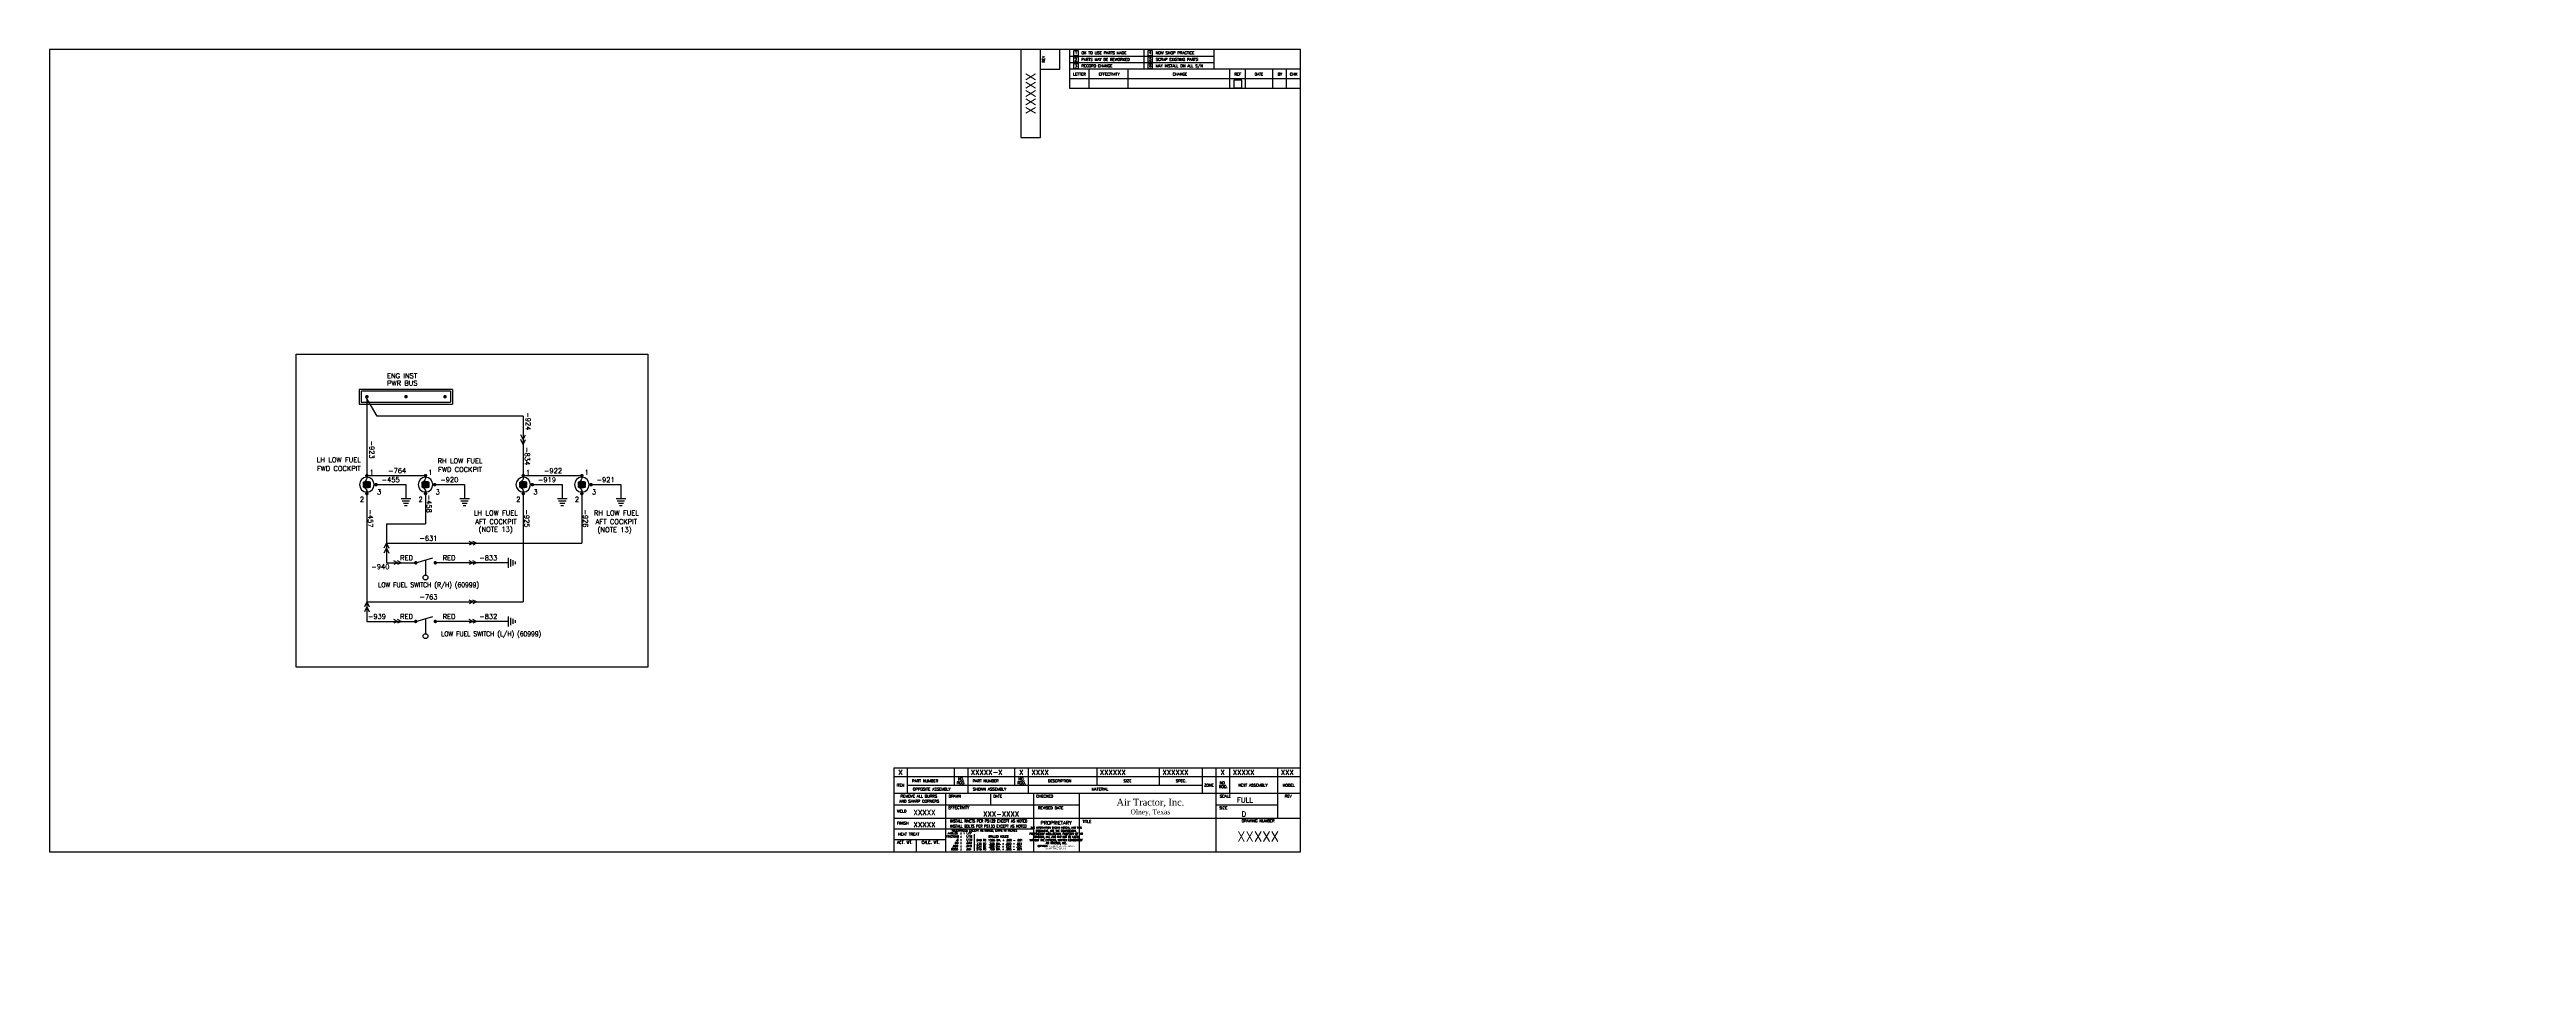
# Model space of a CAD drawing. Extents: x 0 to 63.4, y -2.9 to 20.5.
import ezdxf
from ezdxf.enums import TextEntityAlignment as Align

# ---------------------------------------------------------------- set-up
doc = ezdxf.new("R2010")
doc.units = 0
doc.header["$LTSCALE"] = 0.3
doc.header["$MEASUREMENT"] = 0
for name, color, linetype in [('1', 1, 'CONTINUOUS'), ('N', 2, 'CONTINUOUS'), ('NOTES', 2, 'CONTINUOUS'), ('TB', 1, 'CONTINUOUS'), ('TB Border', 9, 'CONTINUOUS'), ('W', 11, 'CONTINUOUS')]:
    doc.layers.add(name, color=color, linetype=linetype)
doc.styles.add('050', font='romans', dxfattribs={"height": 0.05})
doc.styles.add('070', font='ROMANS', dxfattribs={"height": 0.07})
doc.styles.add('130', font='ROMANS', dxfattribs={"height": 0.125})
doc.styles.add('250', font='ROMANS', dxfattribs={"height": 0.25})
doc.styles.add('AT', font='georgia.ttf', dxfattribs={"height": 0.175})
doc.styles.add('ROMANS', font='ROMANS.shx')

# ---------------------------------------------------------------- blocks, each defined once
blk = doc.blocks.new('tbn')
at = {"layer": 'TB', "color": 6}
for p, q in [((-1.17, 0.86), (-1.17, 0)), ((-3.42, 0.585), (-1.17, 0.585)), ((-2.682, 0.452), (-2.682, 0.026))]:
    blk.add_line(p, q, dxfattribs=at)
at = {"layer": 'NOTES', "insert": (-1.142, 0.418), "char_height": 0.078125, "attachment_point": 4, "style": 'ROMANS'}
blk.add_mtext_dynamic_manual_height_columns('\\pxsm0.95,qc;{\\H1.152x;PROPRIETARY\\H0.86806x;\\W0.75;\\P\\H0.64x;\\C41;THE INFORMATION SHOWN HEREIN, AND THIS DOCUMENT, ARE THE CONFIDENTIAL PROPRIETARY INTELLECTUAL PROPERTY OF AIR TRACTOR, INC. AND MAY NOT BE USED WITHOUT THE EXPRESS, WRITTEN CONSENT OF AIR TRACTOR, INC.\\P\\H0.8x;COPYRIGHT \\fArial|b0|i0|c0|p34;\\W1;©\\fMS Shell Dlg|b0|i0|c0|p0;\\W0.75; EFFECTIVE DATE ABOVE\\PBY AIR TRACTOR, INC.}', width=1.11337, gutter_width=0.781, heights=[0], dxfattribs=at)
at = {"layer": 'TB', "color": 6, "style": '070'}
blk.add_text('EFFECTIVITY', height=0.07, dxfattribs=at).set_placement((-3.078, 1.126), align=Align.MIDDLE)
at = {"layer": 'TB', "color": 6, "style": '070', "width": 0.85}
for s, p in [('INSTALL BOLTS PER PS130 EXCEPT AS NOTED', (-2.321, 0.652)), ('INSTALL RIVETS PER PS129 EXCEPT AS NOTED', (-2.312, 0.786))]:
    blk.add_text(s, height=0.07, dxfattribs=at).set_placement(p, align=Align.MIDDLE)
at = {"layer": 'TB', "color": 6, "style": '050'}
for s, width, p in [('FRACTIONS', 0.8, (-3.395, 0.363)), ('1 1/2%%D', 0.9, (-2.959, 0.445)), ('1/16', 0.9, (-2.896, 0.363)), ('1/16', 0.9, (-2.896, 0.282))]:
    blk.add_text(s, height=0.05, dxfattribs=dict(at, width=width)).set_placement(p)
for s, p in [('ANGLES', (-3.357, 0.445)), ('.0000', (-3.292, 0.038)), ('.000', (-3.244, 0.119)), ('.00', (-3.196, 0.2)), ('.0', (-3.149, 0.282)), ('%%P', (-3.043, 0.445)), ('%%P', (-3.043, 0.363)), ('%%P', (-3.043, 0.282)), ('%%P', (-3.043, 0.2)), ('%%P', (-3.043, 0.119)), ('%%P', (-3.043, 0.036)), ('.030', (-2.896, 0.2)), ('.010', (-2.896, 0.119)), ('.001', (-2.896, 0.036)), ('.040 TO .1285 DIA. + .002 - .001', (-2.644, 0.267)), ('.136 TO  .228 DIA. + .003 - .001', (-2.644, 0.178)), ('.234 T0  .500 DIA. + .004 - .001', (-2.644, 0.107)), ('.515 TO  .750 DIA. + .005 - .001', (-2.644, 0.037))]:
    blk.add_text(s, height=0.05, dxfattribs=at).set_placement(p)
for s, p in [('TOLERANCES EXCEPT AS NOTED, UNITS IN INCHES', (-2.426, 0.514)), ('DRILLED HOLES', (-2.064, 0.364))]:
    blk.add_text(s, height=0.05, dxfattribs=at).set_placement(p, align=Align.CENTER)
blk = doc.blocks.new('ATB')
at = {"layer": 'TB', "color": 2, "width": 3.35, "attachment_point": 2, "style": 'AT'}
for s, insert, char_height in [('Air Tractor, Inc.', (-1.675, 0.494), 0.175), ('Olney, Texas', (-1.675, 0.222), 0.125)]:
    blk.add_mtext(s, dxfattribs=dict(at, insert=insert, char_height=char_height))
blk = doc.blocks.new('LIGHT')
at = {"layer": '1', "const_width": 0.045}
for points in [[(-0.208, 0, -1), (-0.253, 0, -1)], [(0.208, 0, 1), (0.253, 0, 1)]]:
    blk.add_lwpolyline(points, format="xyb", close=True, dxfattribs=at)
at = {"layer": '1', "color": 4}
for points in [[(-0.055, -0.088, 0.236857), (-0.046, -0.084, 0.085474), (-0.035, -0.062, 0.043091), (-0.03, -0.036, 0.031808), (-0.027, 0, 0.031808), (-0.03, 0.036, 0.043091), (-0.035, 0.062, 0.085474), (-0.046, 0.084, 0.236857), (-0.055, 0.088, 0.236857), (-0.063, 0.084, 0.085474), (-0.074, 0.062, 0.043091), (-0.08, 0.036, 0.031808), (-0.082, 0, 0.031808), (-0.08, -0.036, 0.043091), (-0.074, -0.062, 0.085474), (-0.063, -0.084, 0.236857)], [(-0.028, -0.088, 0.236857), (-0.019, -0.084, 0.085474), (-0.008, -0.062, 0.043091), (-0.003, -0.036, 0.031808), (0, 0, 0.031808), (-0.003, 0.036, 0.043091), (-0.008, 0.062, 0.085474), (-0.019, 0.084, 0.236857), (-0.028, 0.088, 0.236857), (-0.036, 0.084, 0.085474), (-0.047, 0.062, 0.043091), (-0.053, 0.036, 0.031808), (-0.055, 0, 0.031808), (-0.053, -0.036, 0.043091), (-0.047, -0.062, 0.085474), (-0.036, -0.084, 0.236857)], [(0, -0.088, 0.236857), (0.008, -0.084, 0.085474), (0.019, -0.062, 0.043091), (0.025, -0.036, 0.031808), (0.027, 0, 0.031808), (0.025, 0.036, 0.043091), (0.019, 0.062, 0.085474), (0.008, 0.084, 0.236857), (0, 0.088, 0.236857), (-0.008, 0.084, 0.085474), (-0.019, 0.062, 0.043091), (-0.025, 0.036, 0.031808), (-0.027, 0, 0.031808), (-0.025, -0.036, 0.043091), (-0.019, -0.062, 0.085474), (-0.008, -0.084, 0.236857)], [(0.028, -0.088, 0.236857), (0.037, -0.084, 0.085474), (0.048, -0.062, 0.043091), (0.053, -0.036, 0.031808), (0.056, 0, 0.031808), (0.053, 0.036, 0.043091), (0.048, 0.062, 0.085474), (0.037, 0.084, 0.236857), (0.028, 0.088, 0.236857), (0.02, 0.084, 0.085474), (0.009, 0.062, 0.043091), (0.003, 0.036, 0.031808), (0.001, 0, 0.031808), (0.003, -0.036, 0.043091), (0.009, -0.062, 0.085474), (0.02, -0.084, 0.236857)], [(0.055, -0.088, 0.236857), (0.063, -0.084, 0.085474), (0.074, -0.062, 0.043091), (0.08, -0.036, 0.031808), (0.082, 0, 0.031808), (0.08, 0.036, 0.043091), (0.074, 0.062, 0.085474), (0.063, 0.084, 0.236857), (0.055, 0.088, 0.236857), (0.046, 0.084, 0.085474), (0.035, 0.062, 0.043091), (0.03, 0.036, 0.031808), (0.027, 0, 0.031808), (0.03, -0.036, 0.043091), (0.035, -0.062, 0.085474), (0.046, -0.084, 0.236857)]]:
    blk.add_lwpolyline(points, format="xyb", close=True, dxfattribs=at)
at = {"layer": '1'}
blk.add_circle((0, 0), 0.188, dxfattribs=at)
at = {"layer": '1', "color": 4}
for centre, start, end in [((-0.179, 0.12), 266.14096, 330.89196), ((0.179, 0.12), 209.10804, 273.85904)]:
    blk.add_arc(centre, 0.121, start, end, dxfattribs=at)
blk = doc.blocks.new('GR')
at = {"layer": '1'}
for p, q in [((-0.125, 0), (0.125, 0)), ((-0.095, 0.06), (0.095, 0.06)), ((-0.065, 0.12), (0.065, 0.12)), ((-0.035, 0.18), (0.035, 0.18))]:
    blk.add_line(p, q, dxfattribs=at)
blk = doc.blocks.new('WL')
at = {"layer": '1'}
for p, q in [((0, 0), (-0.0625, -0.125)), ((0, 0), (0.0625, -0.125)), ((0, -0.125), (-0.0625, -0.25)), ((0, -0.125), (0.0625, -0.25))]:
    blk.add_line(p, q, dxfattribs=at)

msp = doc.modelspace()

# ---------------------------------------------------------------- linework, layer by layer
at = {"layer": '1'}
for p, q in [((7.924, 11.827), (7.924, 11.452)), ((10.306, 11.827), (7.924, 11.827)), ((7.924, 11.452), (10.306, 11.452)), ((7.974, 11.777), (7.974, 11.502)), ((10.256, 11.777), (7.974, 11.777)), ((7.974, 11.502), (10.256, 11.502)), ((10.256, 11.777), (10.256, 11.502)), ((10.306, 11.827), (10.306, 11.452)), ((9.618, 7.452), (9.618, 7.077)), ((9.618, 5.952), (9.618, 5.577))]:
    msp.add_line(p, q, dxfattribs=at)
at = {"layer": '1', "const_width": 0.045}
for points in [[(8.096, 11.64, 1), (8.141, 11.64, 1)], [(9.096, 11.64, 1), (9.141, 11.64, 1)], [(10.096, 11.64, 1), (10.141, 11.64, 1)], [(8.33, 9.39, -1), (8.375, 9.39, -1)], [(9.83, 9.39, -1), (9.875, 9.39, -1)], [(12.33, 9.39, -1), (12.375, 9.39, -1)], [(13.83, 9.39, -1), (13.875, 9.39, -1)], [(9.391, 7.39, 1), (9.346, 7.39, 1)], [(9.891, 7.39, 1), (9.846, 7.39, 1)], [(9.391, 5.89, 1), (9.346, 5.89, 1)], [(9.891, 5.89, 1), (9.846, 5.89, 1)]]:
    msp.add_lwpolyline(points, format="xyb", close=True, dxfattribs=at)
at = {"layer": '1'}
for points in [[(9.368, 7.39), (9.806, 7.515)], [(9.368, 5.89), (9.806, 6.015)]]:
    msp.add_lwpolyline(points, dxfattribs=at)
for centre in [(9.618, 7.015), (9.618, 5.515)]:
    msp.add_circle(centre, 0.0625, dxfattribs=at)
at = {"layer": 'NOTES'}
for p, q in [((6.309, 12.724), (15.309, 12.724)), ((6.309, 4.724), (6.309, 12.724)), ((15.309, 12.724), (15.309, 4.724)), ((15.309, 4.724), (6.309, 4.724))]:
    msp.add_line(p, q, dxfattribs=at)
at = {"layer": 'TB', "color": 9}
for p, q in [((24.849, 20.52), (24.849, 18.27)), ((25.349, 18.27), (25.349, 20.52)), ((25.849, 20.02), (25.849, 20.52)), ((26.099, 19.52), (26.099, 20.52)), ((29.799, 20.02), (29.799, 20.52)), ((25.349, 20.02), (25.849, 20.02)), ((32, 20.02), (26.099, 20.02)), ((24.849, 18.27), (25.349, 18.27)), ((21.599, 2.145), (21.599, 0)), ((29.839, 2.145), (29.839, 0)), ((21.599, 1.5), (32, 1.5)), ((22.919, 1.5), (22.919, 0)), ((26.339, 1.5), (26.339, 0)), ((21.599, 0.86), (32, 0.86))]:
    msp.add_line(p, q, dxfattribs=at)
at = {"layer": 'TB', "color": 6}
for p, q in [((26.099, 20.353), (29.799, 20.353)), ((28, 20.02), (28, 20.52)), ((26.099, 20.187), (29.799, 20.187)), ((32, 19.77), (26.099, 19.77)), ((26.599, 19.52), (26.599, 20.02)), ((27.599, 19.52), (27.599, 20.02)), ((30.2, 19.52), (30.2, 20.02)), ((30.599, 19.52), (30.599, 20.02)), ((31.299, 19.52), (31.299, 20.02)), ((31.649, 19.52), (31.649, 20.02)), ((32, 19.52), (26.099, 19.52)), ((21.599, 2.145), (32, 2.145)), ((21.599, 1.92), (32, 1.92)), ((21.939, 2.145), (21.939, 1.5)), ((23.14, 2.145), (23.14, 1.7)), ((23.489, 2.145), (23.489, 1.5)), ((24.689, 2.145), (24.689, 1.7)), ((25.04, 2.145), (25.04, 1.5)), ((26.79, 2.145), (26.79, 1.7)), ((28.39, 2.145), (28.39, 1.7)), ((29.489, 2.145), (29.489, 1.5)), ((30.189, 2.145), (30.189, 1.5)), ((31.419, 2.145), (31.419, 0.86)), ((21.939, 1.7), (29.489, 1.7)), ((24.069, 1.5), (24.069, 1.2)), ((25.169, 1.5), (25.169, 1.2)), ((21.599, 1.2), (26.339, 1.2)), ((25.169, 1.2), (25.169, 0.86)), ((29.839, 1.2), (31.419, 1.2)), ((21.599, 0.585), (22.919, 0.585)), ((21.599, 0.31), (22.919, 0.31)), ((22.169, 0.31), (22.169, 0))]:
    msp.add_line(p, q, dxfattribs=at)
for points in [[(26.32, 20.49), (26.2, 20.49), (26.2, 20.37), (26.32, 20.37)], [(26.32, 20.323), (26.2, 20.323), (26.2, 20.203), (26.32, 20.203)], [(28.22, 20.49), (28.099, 20.49), (28.099, 20.37), (28.22, 20.37)], [(28.22, 20.323), (28.099, 20.323), (28.099, 20.203), (28.22, 20.203)], [(26.32, 20.157), (26.2, 20.157), (26.2, 20.037), (26.32, 20.037)], [(28.22, 20.157), (28.099, 20.157), (28.099, 20.037), (28.22, 20.037)], [(30.5, 19.74), (30.299, 19.74), (30.299, 19.54), (30.5, 19.54)]]:
    msp.add_lwpolyline(points, close=True, dxfattribs=at)
at = {"layer": 'TB Border', "color": 9}
msp.add_lwpolyline([(32, 0), (32, 20.52), (0, 20.52), (0, 0)], close=True, dxfattribs=at)
at = {"layer": 'W'}
for p, q in [((8.385, 11.14), (8.096, 11.64)), ((8.118, 11.64), (8.118, 9.62)), ((12.118, 11.14), (8.385, 11.14)), ((12.118, 11.14), (12.118, 9.62)), ((8.118, 9.62), (9.618, 9.62)), ((12.118, 9.62), (13.618, 9.62)), ((8.118, 9.159), (8.118, 5.89)), ((8.368, 9.39), (9.118, 9.39)), ((9.118, 9.39), (9.118, 9.033)), ((9.618, 9.159), (9.618, 8.39)), ((9.868, 9.39), (10.618, 9.39)), ((10.618, 9.39), (10.618, 9.033)), ((12.118, 9.159), (12.118, 6.39)), ((12.368, 9.39), (13.118, 9.39)), ((13.118, 9.39), (13.118, 9.033)), ((13.618, 9.159), (13.618, 7.89)), ((13.868, 9.39), (14.618, 9.39)), ((14.618, 9.39), (14.618, 9.033)), ((8.618, 8.39), (9.618, 8.39)), ((8.618, 8.39), (8.618, 7.39)), ((8.618, 7.89), (13.618, 7.89)), ((8.618, 7.39), (9.368, 7.39)), ((11.743, 7.39), (9.868, 7.39)), ((8.118, 6.39), (12.118, 6.39)), ((8.118, 5.89), (9.368, 5.89)), ((11.743, 5.89), (9.868, 5.89))]:
    msp.add_line(p, q, dxfattribs=at)

# ---------------------------------------------------------------- block references
at = {"layer": '1', "xscale": -1}
for name, p, rotation in [('LIGHT', (8.118, 9.39), 90), ('LIGHT', (9.618, 9.39), 90), ('LIGHT', (12.118, 9.39), 90), ('LIGHT', (13.618, 9.39), 90), ('GR', (11.743, 7.39), 270), ('GR', (11.743, 5.89), 270)]:
    msp.add_blockref(name, p, dxfattribs=dict(at, rotation=rotation))
at = {"layer": '1', "xscale": 0.75, "yscale": 0.75, "zscale": 0.75, "rotation": 270}
for p in [(10.923, 7.89), (8.993, 7.39), (10.923, 7.39), (10.923, 6.39), (8.993, 5.89), (10.923, 5.89)]:
    msp.add_blockref('WL', p, dxfattribs=at)
at = {"layer": 'NOTES'}
msp.add_blockref('tbn', (26.339, 0), dxfattribs=at)
at = {"layer": 'TB'}
msp.add_blockref('ATB', (29.839, 0.86), dxfattribs=at)
at = {"layer": 'W', "xscale": -1, "rotation": 180}
for name, p in [('WL', (12.118, 10.417)), ('GR', (9.118, 9.033)), ('GR', (10.618, 9.033)), ('GR', (13.118, 9.033)), ('GR', (14.618, 9.033))]:
    msp.add_blockref(name, p, dxfattribs=at)
at = {"layer": 'W'}
for p in [(8.618, 7.89), (8.118, 6.39)]:
    msp.add_blockref('WL', p, dxfattribs=at)

# ---------------------------------------------------------------- texts
at = {"layer": 'N', "style": '130'}
for s, p in [('ENG INST', (8.635, 12.11)), ('PWR BUS', (8.637, 11.924)), ('-455', (8.497, 9.452)), ('-764', (8.663, 9.685)), ('-920', (9.997, 9.452)), ('-919', (12.497, 9.452)), ('-922', (12.651, 9.682)), ('-921', (13.997, 9.452)), ('-631', (9.463, 7.955)), ('-940', (8.234, 7.228)), ('RED', (8.97, 7.455)), ('RED', (10.056, 7.455)), ('-833', (10.995, 7.455)), ('-763', (9.463, 6.455)), ('-939', (8.147, 5.955)), ('RED', (8.97, 5.955)), ('RED', (10.056, 5.955)), ('-832', (10.995, 5.955))]:
    msp.add_text(s, height=0.125, dxfattribs=at).set_placement(p)
for s, p in [('-924', (12.183, 11.242)), ('-923', (8.183, 10.516)), ('-834', (12.16, 10.349)), ('-458', (9.649, 9.13)), ('-457', (8.149, 8.755)), ('-925', (12.149, 8.755)), ('-926', (13.649, 8.755))]:
    msp.add_text(s, height=0.125, rotation=270, dxfattribs=at).set_placement(p)
for s, p in [('LH LOW FUEL', (7.4, 10.024)), ('FWD COCKPIT', (7.4, 9.803)), ('RH LOW FUEL', (10.502, 9.998)), ('FWD COCKPIT', (10.502, 9.777)), ('LH LOW FUEL', (11.419, 8.664)), ('AFT COCKPIT', (11.419, 8.443)), ('(NOTE 13)', (11.413, 8.236)), ('RH LOW FUEL', (14.502, 8.664)), ('AFT COCKPIT', (14.502, 8.443)), ('(NOTE 13)', (14.456, 8.227))]:
    msp.add_text(s, height=0.125, dxfattribs=at).set_placement(p, align=Align.MIDDLE)
for s, p in [('1', (8.243, 9.64)), ('1', (9.743, 9.64)), ('1', (12.243, 9.64)), ('1', (13.743, 9.64)), ('2', (7.993, 8.952)), ('3', (8.431, 9.14)), ('2', (9.493, 8.952)), ('3', (9.931, 9.14)), ('2', (11.993, 8.952)), ('3', (12.431, 9.14)), ('2', (13.493, 8.952)), ('3', (13.931, 9.14))]:
    msp.add_text(s, height=0.125, dxfattribs=at).set_placement(p, align=Align.CENTER)
at = {"layer": 'N', "style": '130', "width": 0.9}
for s, p in [('LOW FUEL SWITCH (R/H) (60999)', (9.698, 6.765)), ('LOW FUEL SWITCH (L/H) (60999)', (11.3, 5.51))]:
    msp.add_text(s, height=0.125, dxfattribs=at).set_placement(p, align=Align.CENTER)
at = {"layer": 'NOTES', "color": 11, "style": '250'}
msp.add_text('XXXXX', height=0.25, rotation=90, dxfattribs=at).set_placement((25.099, 19.395), align=Align.MIDDLE)
at = {"layer": 'NOTES', "style": '130'}
for p in [(21.77, 1.968), (24.864, 1.968), (30.014, 1.968)]:
    msp.add_text('X', height=0.13, dxfattribs=at).set_placement(p, align=Align.CENTER)
for s, p in [('XXXXX-X', (23.57, 1.968)), ('XXXX', (25.119, 1.968)), ('XXXXXX', (26.869, 1.968)), ('XXXXXX', (28.47, 1.968)), ('XXXXX', (30.27, 1.968)), ('XXX', (31.5, 1.968)), ('FULL', (30.376, 1.26)), ('XXXXX', (22.106, 0.938)), ('XXXXX', (22.106, 0.628)), ('XXX-XXXX', (23.884, 0.9)), ('D', (30.496, 0.898))]:
    msp.add_text(s, height=0.13, dxfattribs=at).set_placement(p)
at = {"layer": 'NOTES', "color": 11, "style": '250'}
msp.add_text('XXXXX', height=0.25, dxfattribs=at).set_placement((30.919, 0.39), align=Align.MIDDLE)
at = {"layer": 'TB', "color": 6, "style": '070'}
msp.add_text('REV', height=0.07, rotation=90, dxfattribs=at).set_placement((25.43, 20.27), align=Align.MIDDLE)
for s, p in [('2', (26.229, 20.233)), ('1', (26.229, 20.4)), ('OK TO USE PARTS MADE', (26.399, 20.4)), ('PARTS MAY BE REWORKED', (26.399, 20.233)), ('4', (28.13, 20.4)), ('5', (28.13, 20.233)), ('SCRAP EXISTING PARTS', (28.299, 20.233)), ('NOW SHOP PRACTICE', (28.299, 20.4)), ('3', (26.229, 20.067)), ('RECORD CHANGE', (26.399, 20.067)), ('6', (28.13, 20.067)), ('MAY INSTALL ON ALL S/N', (28.299, 20.067))]:
    msp.add_text(s, height=0.07, dxfattribs=at).set_placement(p)
for s, p in [('LETTER', (26.349, 19.89)), ('EFFECTIVITY', (27.11, 19.89)), ('CHANGE', (28.919, 19.89)), ('REF', (30.399, 19.89)), ('DATE', (30.939, 19.89)), ('BY', (31.479, 19.89)), ('CHK', (31.829, 19.89)), ('ITEM', (21.77, 1.7)), ('AND SHARP CORNERS', (22.25, 1.29)), ('REMOVE ALL BURRS', (22.239, 1.42)), ('PART NUMBER', (22.399, 1.81)), ('OPPOSITE ASSEMBLY', (22.57, 1.6)), ('DRAWN', (23.16, 1.42)), ('RQD.', (23.32, 1.76)), ('NO.', (23.32, 1.86)), ('PART NUMBER', (23.95, 1.81)), ('SHOWN ASSEMBLY', (24.049, 1.6)), ('DATE', (24.259, 1.42)), ('RQD.', (24.869, 1.76)), ('NO.', (24.869, 1.86)), ('CHECKED', (25.459, 1.42)), ('DESCRIPTION', (25.84, 1.81)), ('MATERIAL', (26.875, 1.6)), ('SIZE', (27.579, 1.81)), ('SPEC.', (28.95, 1.81)), ('ZONE', (29.66, 1.7)), ('RQD.', (30.029, 1.66)), ('SCALE', (30.079, 1.42)), ('NO.', (30.019, 1.76)), ('NEXT ASSEMBLY ', (30.809, 1.7)), ('MODEL', (31.7, 1.7)), ('REV', (31.689, 1.42)), ('WELD', (21.799, 1.04)), ('FINISH', (21.829, 0.73)), ('REVISED DATE', (25.611, 1.12)), ('TITLE', (26.54, 0.77)), ('SIZE', (30.029, 1.12)), ('DRAWING NUMBER', (30.919, 0.79)), ('ACT. WT.', (21.88, 0.24)), ('HEAT TREAT', (21.98, 0.45)), ('CALC. WT.', (22.54, 0.24))]:
    msp.add_text(s, height=0.07, dxfattribs=at).set_placement(p, align=Align.MIDDLE)

doc.saveas('drawing.dxf')
